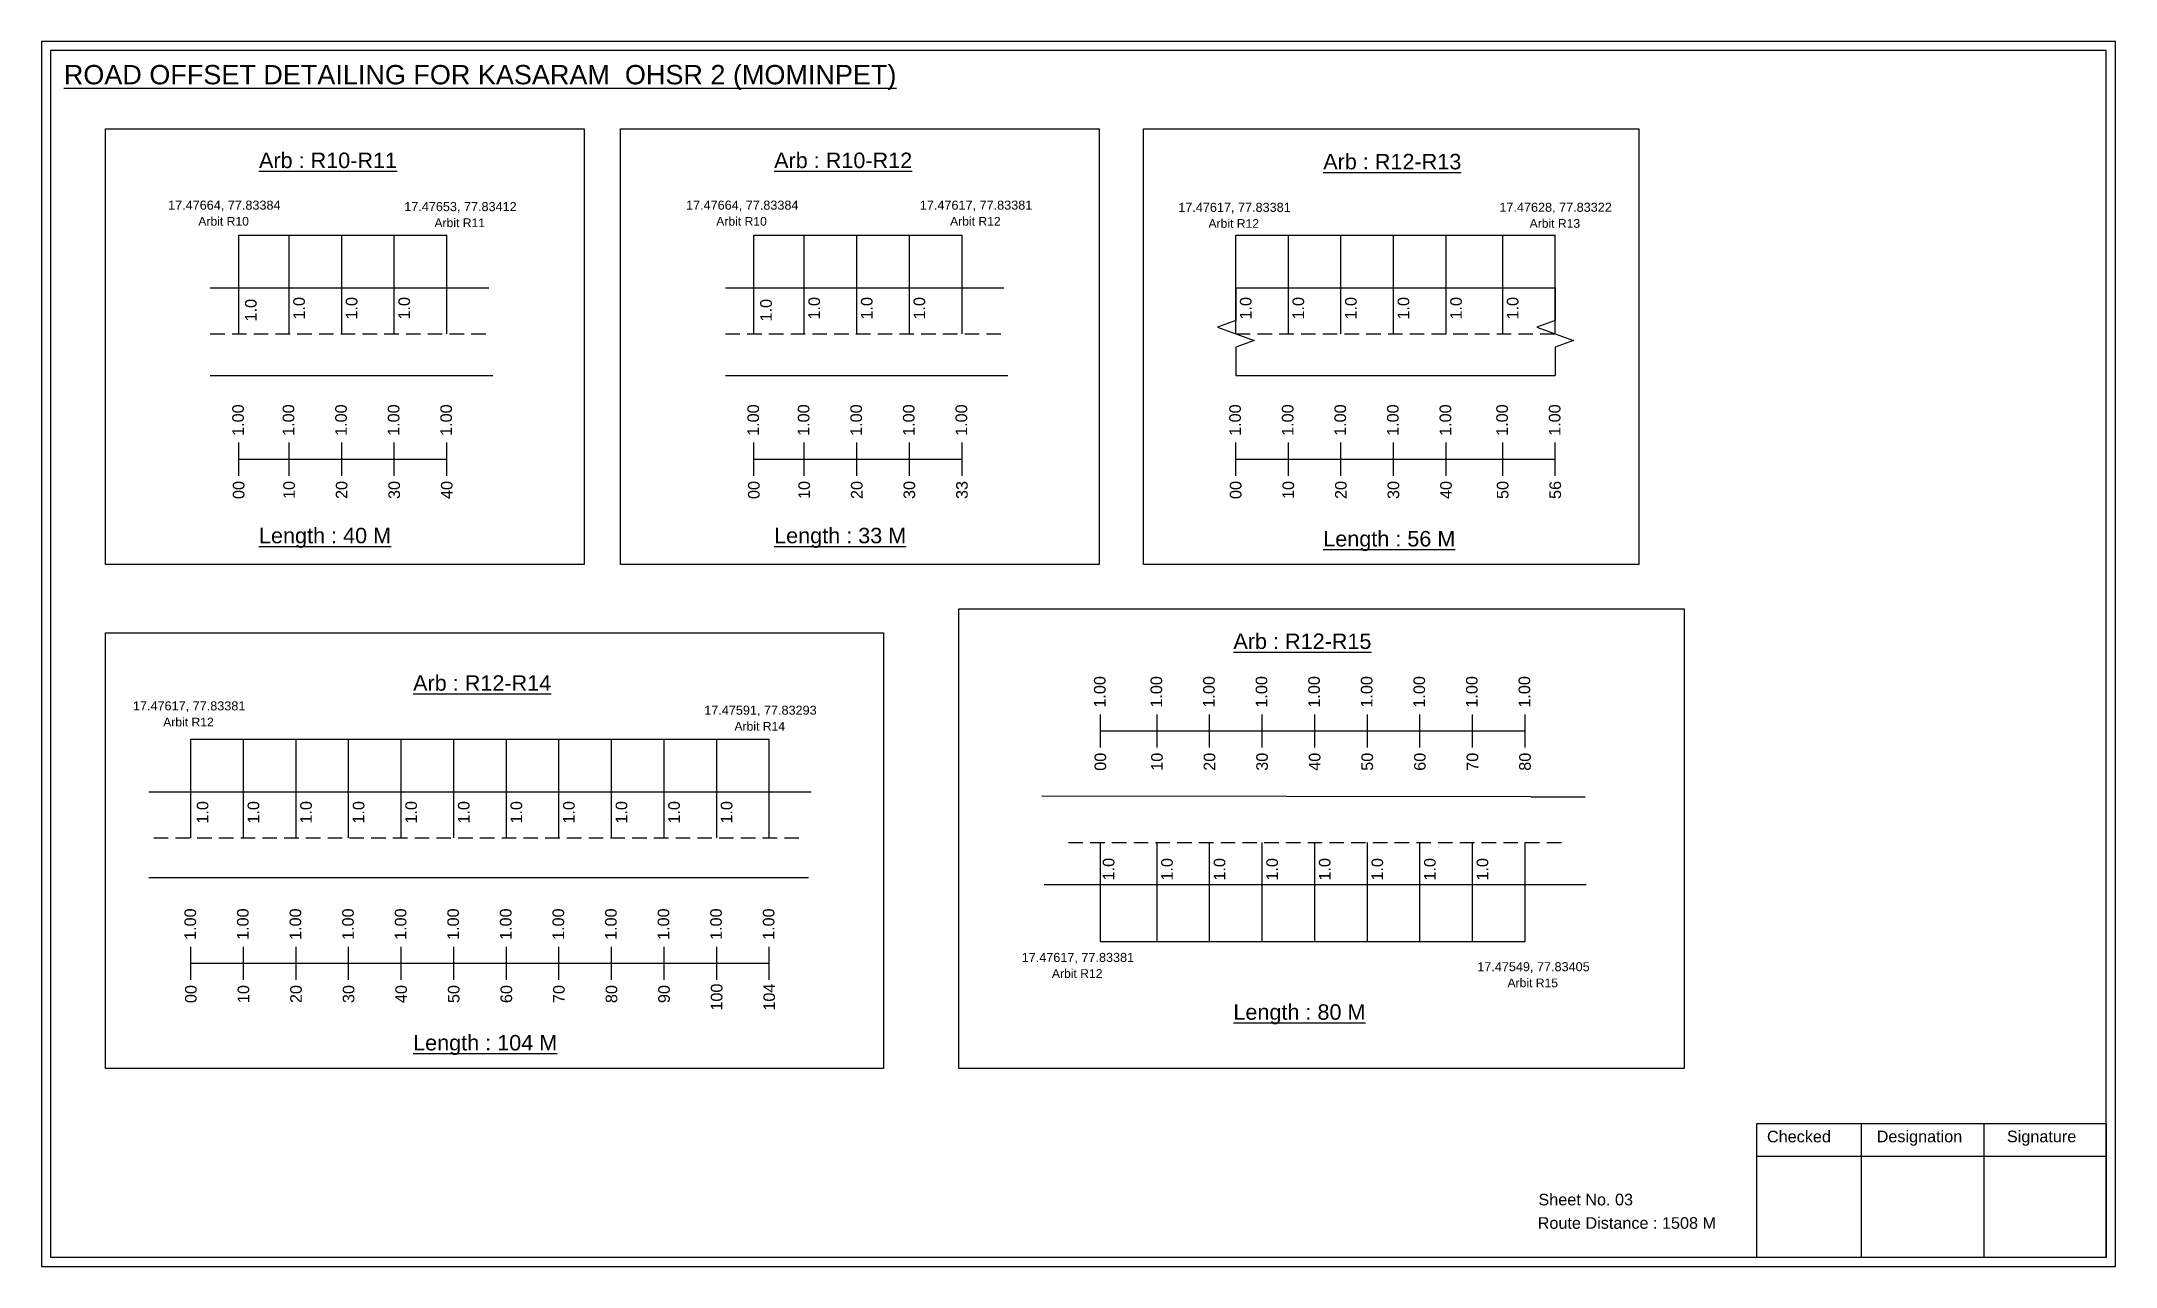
# Model space of a CAD drawing. Header units: inches. Extents: x -117 to 51867, y -12715 to 3423.
# Drawn here: x 47063 to 47600, y -4301 to -3984 of the extents above; entities that cross this region are included whole.
import ezdxf

# ---------------------------------------------------------------- set-up
doc = ezdxf.new("R2010")
doc.units = ezdxf.units.IN
doc.header["$MEASUREMENT"] = 0
doc.linetypes.add('DASHED2', pattern=[0.375, 0.25, -0.125])
doc.layers.add('PDF_Geometry', color=7, linetype='Continuous')
doc.layers.add('PDF_Text', color=5, linetype='Continuous')
doc.styles.add('PDF Arial', font='arial.ttf')
doc.styles.get("Standard").update_dxf_attribs({"font": 'arial.ttf'})

msp = doc.modelspace()

# ---------------------------------------------------------------- texts
at = {"color": 242, "true_color": 0xcd2027}
for s, height, p in [('%%UROAD OFFSET DETAILING FOR KASARAM  OHSR 2 (MOMINPET)', 5, (47069.23, -3994.86)), ('%%UArb : R10-R11', 4, (47119.71, -4016.52)), ('%%UArb : R10-R12', 4, (47252.96, -4016.52)), ('%%UArb : R12-R13', 4, (47394.99, -4016.84)), ('%%ULength : 40 M', 4, (47119.71, -4113.52)), ('%%ULength : 33 M', 4, (47252.96, -4113.52)), ('%%ULength : 56 M', 4, (47394.99, -4114.34)), ('%%UArb : R12-R15', 4, (47371.75, -4140.85)), ('%%UArb : R12-R14', 4, (47159.58, -4151.64)), ('%%ULength : 80 M', 4, (47371.75, -4236.71)), ('%%ULength : 104 M', 4, (47159.58, -4244.64))]:
    msp.add_text(s, height=height, dxfattribs=at).set_placement(p)
at = {"color": 5}
for s, height, p in [('17.47664, 77.83384', 2.34, (47096.2, -4027.27)), ('17.47653, 77.83412', 2.34, (47157.28, -4027.65)), ('17.47664, 77.83384', 2.34, (47230.17, -4027.27)), ('17.47617, 77.83381', 2.34, (47290.65, -4027.27)), ('17.47617, 77.83381', 2.34, (47357.49, -4027.84)), ('17.47628, 77.83322', 2.34, (47440.55, -4027.82)), ('Arbit R10', 2.246, (47104.02, -4031.4)), ('Arbit R11', 2.246, (47165.1, -4031.78)), ('Arbit R10', 2.246, (47237.99, -4031.4)), ('Arbit R12', 2.246, (47298.47, -4031.4)), ('Arbit R12', 2.246, (47365.31, -4031.96)), ('Arbit R13', 2.246, (47448.37, -4031.95)), ('17.47617, 77.83381', 2.34, (47087.11, -4156.73)), ('17.47591, 77.83293', 2.34, (47234.88, -4157.84)), ('Arbit R12', 2.246, (47094.93, -4160.86)), ('Arbit R14', 2.246, (47242.7, -4161.96)), ('17.47617, 77.83381', 2.34, (47316.99, -4221.76)), ('17.47549, 77.83405', 2.34, (47434.83, -4224.16)), ('Arbit R12', 2.246, (47324.81, -4225.88)), ('Arbit R15', 2.246, (47442.65, -4228.29))]:
    msp.add_text(s, height=height, dxfattribs=at).set_placement(p)
for p in [(47131.57, -4055.68), (47145.17, -4055.68), (47158.77, -4055.68), (47264.82, -4055.68), (47278.42, -4055.68), (47292.02, -4055.68), (47376.44, -4055.68), (47390.04, -4055.68), (47403.64, -4055.68), (47417.24, -4055.68), (47430.84, -4055.68), (47445.49, -4055.67), (47119.1, -4056.18), (47252.36, -4056.18), (47106.61, -4186), (47119.77, -4186), (47133.37, -4186), (47146.97, -4186), (47160.57, -4186), (47174.17, -4186), (47187.77, -4186), (47201.37, -4186), (47214.97, -4186), (47228.57, -4186), (47242.17, -4186), (47340.97, -4200.68), (47356.07, -4200.73), (47369.67, -4200.73), (47383.27, -4200.73), (47396.87, -4200.73), (47410.47, -4200.73), (47424.07, -4200.73), (47437.67, -4200.73)]:
    msp.add_text('1.0', height=3, rotation=90).set_placement(p)
at = {"color": 217, "true_color": 0x93278f}
for s, p in [('1.00', (47115.8, -4085.76)), ('1.00', (47128.83, -4085.76)), ('1.00', (47142.43, -4085.76)), ('1.00', (47156.03, -4085.76)), ('1.00', (47169.63, -4085.76)), ('1.00', (47249.05, -4085.76)), ('1.00', (47262.08, -4085.76)), ('1.00', (47275.68, -4085.76)), ('1.00', (47289.28, -4085.76)), ('1.00', (47302.88, -4085.76)), ('1.00', (47373.69, -4085.76)), ('1.00', (47387.29, -4085.76)), ('1.00', (47400.89, -4085.76)), ('1.00', (47414.49, -4085.76)), ('1.00', (47428.09, -4085.76)), ('1.00', (47442.75, -4085.75)), ('1.00', (47456.35, -4085.75)), ('00', (47115.95, -4102.08)), ('10', (47128.98, -4102.08)), ('20', (47142.58, -4102.08)), ('30', (47156.18, -4102.08)), ('40', (47169.78, -4102.08)), ('00', (47249.2, -4102.08)), ('10', (47262.23, -4102.08)), ('20', (47275.83, -4102.08)), ('30', (47289.43, -4102.08)), ('33', (47303.03, -4102.08)), ('00', (47373.84, -4102.08)), ('10', (47387.44, -4102.08)), ('20', (47401.04, -4102.08)), ('30', (47414.64, -4102.08)), ('40', (47428.24, -4102.08)), ('50', (47442.9, -4102.07)), ('56', (47456.5, -4102.07)), ('1.00', (47338.69, -4156.02)), ('1.00', (47353.32, -4156.02)), ('1.00', (47366.92, -4156.02)), ('1.00', (47380.52, -4156.02)), ('1.00', (47394.12, -4156.02)), ('1.00', (47407.72, -4156.02)), ('1.00', (47421.32, -4156.02)), ('1.00', (47434.92, -4156.02)), ('1.00', (47448.52, -4156.02)), ('00', (47338.84, -4172.34)), ('10', (47353.47, -4172.34)), ('20', (47367.07, -4172.34)), ('30', (47380.67, -4172.34)), ('40', (47394.27, -4172.34)), ('50', (47407.87, -4172.34)), ('60', (47421.47, -4172.34)), ('70', (47435.07, -4172.34)), ('80', (47448.67, -4172.34)), ('1.00', (47103.43, -4216.08)), ('1.00', (47117.03, -4216.08)), ('1.00', (47130.63, -4216.08)), ('1.00', (47144.23, -4216.08)), ('1.00', (47157.83, -4216.08)), ('1.00', (47171.43, -4216.08)), ('1.00', (47185.03, -4216.08)), ('1.00', (47198.63, -4216.08)), ('1.00', (47212.23, -4216.08)), ('1.00', (47225.83, -4216.08)), ('1.00', (47239.43, -4216.08)), ('1.00', (47253.03, -4216.08)), ('00', (47103.58, -4232.4)), ('10', (47117.18, -4232.4)), ('20', (47130.78, -4232.4)), ('30', (47144.38, -4232.4)), ('40', (47157.98, -4232.4)), ('50', (47171.58, -4232.4)), ('60', (47185.18, -4232.4)), ('70', (47198.78, -4232.4)), ('80', (47212.38, -4232.4)), ('90', (47225.98, -4232.4)), ('100', (47239.58, -4234.35)), ('104', (47253.18, -4234.35))]:
    msp.add_text(s, height=3, rotation=90, dxfattribs=at).set_placement(p)
for s, p in [('Sheet No. 03', (47450.66, -4284.7)), ('Route Distance : 1508 M', (47450.47, -4290.75))]:
    msp.add_text(s, height=3).set_placement(p)
at = {"layer": 'PDF_Text', "color": 7, "attachment_point": 7, "style": 'PDF Arial'}
for s, insert, char_height in [('Checked', (47509.77, -4268.45), 3.001), ('Designation', (47538.14, -4269.28), 3.0006), ('Signature', (47571.83, -4269.28), 3.001)]:
    msp.add_mtext(s, dxfattribs=dict(at, insert=insert, char_height=char_height))

# ---------------------------------------------------------------- linework, layer by layer
at = {"color": 5}
for p, q in [((47114.47, -4033.82), (47168.3, -4033.82)), ((47247.72, -4033.82), (47301.56, -4033.82)), ((47372.37, -4033.82), (47455.02, -4033.82)), ((47102.1, -4164.14), (47251.7, -4164.14)), ((47337.37, -4216.46), (47447.2, -4216.46))]:
    msp.add_line(p, q, dxfattribs=at)
for p, q in [((47114.47, -4059.35), (47114.47, -4033.82)), ((47127.5, -4059.35), (47127.5, -4033.82)), ((47141.1, -4059.35), (47141.1, -4033.82)), ((47154.7, -4059.35), (47154.7, -4033.82)), ((47168.3, -4059.35), (47168.3, -4033.82)), ((47247.72, -4059.35), (47247.72, -4033.82)), ((47260.76, -4059.35), (47260.76, -4033.82)), ((47274.36, -4059.35), (47274.36, -4033.82)), ((47287.96, -4059.35), (47287.96, -4033.82)), ((47301.56, -4059.35), (47301.56, -4033.82)), ((47372.37, -4059.35), (47372.37, -4033.82)), ((47385.97, -4059.35), (47385.97, -4033.82)), ((47399.57, -4059.35), (47399.57, -4033.82)), ((47413.17, -4059.35), (47413.17, -4033.82)), ((47426.77, -4059.35), (47426.77, -4033.82)), ((47441.42, -4059.35), (47441.42, -4033.81)), ((47455.02, -4059.35), (47455.02, -4033.81)), ((47107.12, -4047.47), (47179.16, -4047.47)), ((47240.38, -4047.47), (47312.41, -4047.47)), ((47372.37, -4047.47), (47455.02, -4047.47)), ((47107.12, -4070.15), (47180.16, -4070.15)), ((47240.38, -4070.15), (47313.41, -4070.15)), ((47372.37, -4070.15), (47455.02, -4070.15)), ((47102.1, -4189.67), (47102.1, -4164.14)), ((47115.7, -4189.67), (47115.7, -4164.14)), ((47129.3, -4189.67), (47129.3, -4164.14)), ((47142.9, -4189.67), (47142.9, -4164.14)), ((47156.5, -4189.67), (47156.5, -4164.14)), ((47170.1, -4189.67), (47170.1, -4164.14)), ((47183.7, -4189.67), (47183.7, -4164.14)), ((47197.3, -4189.67), (47197.3, -4164.14)), ((47210.9, -4189.67), (47210.9, -4164.14)), ((47224.5, -4189.67), (47224.5, -4164.14)), ((47238.1, -4189.67), (47238.1, -4164.14)), ((47251.7, -4189.67), (47251.7, -4164.14)), ((47091.22, -4177.79), (47262.58, -4177.79)), ((47448.8, -4179.04), (47322.19, -4178.86)), ((47448.8, -4179.04), (47462.75, -4179.04)), ((47337.37, -4216.46), (47337.37, -4190.92)), ((47352, -4216.46), (47352, -4190.92)), ((47365.6, -4216.46), (47365.6, -4190.92)), ((47379.2, -4216.46), (47379.2, -4190.92)), ((47392.8, -4216.46), (47392.8, -4190.92)), ((47406.4, -4216.46), (47406.4, -4190.92)), ((47420, -4216.46), (47420, -4190.92)), ((47433.6, -4216.46), (47433.6, -4190.92)), ((47447.2, -4216.46), (47447.2, -4190.92)), ((47261.89, -4199.98), (47091.22, -4199.98)), ((47322.82, -4201.73), (47448.8, -4201.73)), ((47448.8, -4201.73), (47463, -4201.73))]:
    msp.add_line(p, q)
at = {"linetype": 'DASHED2', "ltscale": 15}
for p, q in [((47107.12, -4059.35), (47179.66, -4059.35)), ((47240.38, -4059.35), (47312.91, -4059.35)), ((47372.37, -4059.35), (47455.02, -4059.35)), ((47092.49, -4189.67), (47260.1, -4189.67)), ((47329.09, -4190.92), (47457.77, -4190.92))]:
    msp.add_line(p, q, dxfattribs=at)
at = {"color": 217, "true_color": 0x93278f}
for p, q in [((47114.47, -4096.05), (47114.47, -4087.5)), ((47127.5, -4096.05), (47127.5, -4087.5)), ((47141.1, -4096.05), (47141.1, -4087.5)), ((47154.7, -4096.05), (47154.7, -4087.5)), ((47168.3, -4096.05), (47168.3, -4087.5)), ((47247.72, -4096.05), (47247.72, -4087.5)), ((47260.76, -4096.05), (47260.76, -4087.5)), ((47274.36, -4096.05), (47274.36, -4087.5)), ((47287.96, -4096.05), (47287.96, -4087.5)), ((47301.56, -4096.05), (47301.56, -4087.5)), ((47372.37, -4096.05), (47372.37, -4087.5)), ((47385.97, -4096.05), (47385.97, -4087.5)), ((47399.57, -4096.05), (47399.57, -4087.5)), ((47413.17, -4096.05), (47413.17, -4087.5)), ((47426.77, -4096.05), (47426.77, -4087.5)), ((47441.42, -4096.05), (47441.42, -4087.49)), ((47455.02, -4096.05), (47455.02, -4087.49)), ((47114.47, -4091.78), (47168.3, -4091.77)), ((47247.72, -4091.78), (47301.56, -4091.77)), ((47372.37, -4091.78), (47455.02, -4091.77)), ((47337.37, -4166.32), (47337.37, -4157.76)), ((47337.37, -4162.04), (47447.2, -4162.04)), ((47352, -4166.32), (47352, -4157.76)), ((47365.6, -4166.32), (47365.6, -4157.76)), ((47379.2, -4166.32), (47379.2, -4157.76)), ((47392.8, -4166.32), (47392.8, -4157.76)), ((47406.4, -4166.32), (47406.4, -4157.76)), ((47420, -4166.32), (47420, -4157.76)), ((47433.6, -4166.32), (47433.6, -4157.76)), ((47447.2, -4166.32), (47447.2, -4157.76)), ((47102.1, -4226.37), (47102.1, -4217.82)), ((47115.7, -4226.37), (47115.7, -4217.82)), ((47129.3, -4226.37), (47129.3, -4217.82)), ((47142.9, -4226.37), (47142.9, -4217.82)), ((47156.5, -4226.37), (47156.5, -4217.82)), ((47170.1, -4226.37), (47170.1, -4217.82)), ((47183.7, -4226.37), (47183.7, -4217.82)), ((47197.3, -4226.37), (47197.3, -4217.82)), ((47210.9, -4226.37), (47210.9, -4217.82)), ((47224.5, -4226.37), (47224.5, -4217.82)), ((47238.1, -4226.37), (47238.1, -4217.82)), ((47251.7, -4226.37), (47251.7, -4217.82)), ((47102.1, -4222.1), (47251.7, -4222.07))]:
    msp.add_line(p, q, dxfattribs=at)
for points in [[(47080.01, -4006.33), (47203.81, -4006.33), (47203.81, -4119.01), (47080.01, -4119.01)], [(47213.26, -4006.33), (47337.06, -4006.33), (47337.06, -4119.01), (47213.26, -4119.01)], [(47348.5, -4006.33), (47476.6, -4006.33), (47476.6, -4119.01), (47348.5, -4119.01)], [(47300.77, -4130.51), (47488.33, -4130.51), (47488.33, -4249.33), (47300.77, -4249.33)], [(47080.01, -4136.65), (47281.25, -4136.65), (47281.25, -4249.33), (47080.01, -4249.33)]]:
    msp.add_lwpolyline(points, close=True)
at = {"linetype": 'Continuous'}
for points in [[(47372.37, -4047.47), (47372.37, -4055.9), (47367.62, -4057.63), (47377.11, -4061.08), (47372.37, -4062.81), (47372.37, -4070.15)], [(47455.02, -4047.47), (47455.02, -4055.9), (47450.28, -4057.63), (47459.76, -4061.08), (47455.02, -4062.81), (47455.02, -4070.15)]]:
    msp.add_lwpolyline(points, dxfattribs=at)
at = {"layer": 'PDF_Geometry'}
for points in [[(47063.45, -3983.79), (47063.45, -4300.5), (47599.92, -4300.5), (47599.92, -3983.79)], [(47065.78, -3986.12), (47065.78, -4298.08), (47597.5, -4298.08), (47597.5, -3986.12)]]:
    msp.add_lwpolyline(points, close=True, dxfattribs=at)
at = {"layer": 'PDF_Geometry', "color": 242, "true_color": 0xcc1f26}
msp.add_lwpolyline([(47597.5, -4298.18), (47507.16, -4298.18), (47507.16, -4263.56), (47597.5, -4263.56)], close=True, dxfattribs=at)
for points in [[(47534.14, -4263.56), (47534.14, -4298.18)], [(47565.87, -4263.56), (47565.87, -4298.18)], [(47507.16, -4271.94), (47597.5, -4271.94)]]:
    msp.add_lwpolyline(points, dxfattribs=at)

msp.set_redraw_order([(e.dxf.handle, doc.entitydb.next_handle()) for e in msp.query("TEXT MTEXT ATTDEF DIMENSION ARC_DIMENSION")])  # texts and dimensions are drawn at this point

doc.saveas('drawing.dxf')
